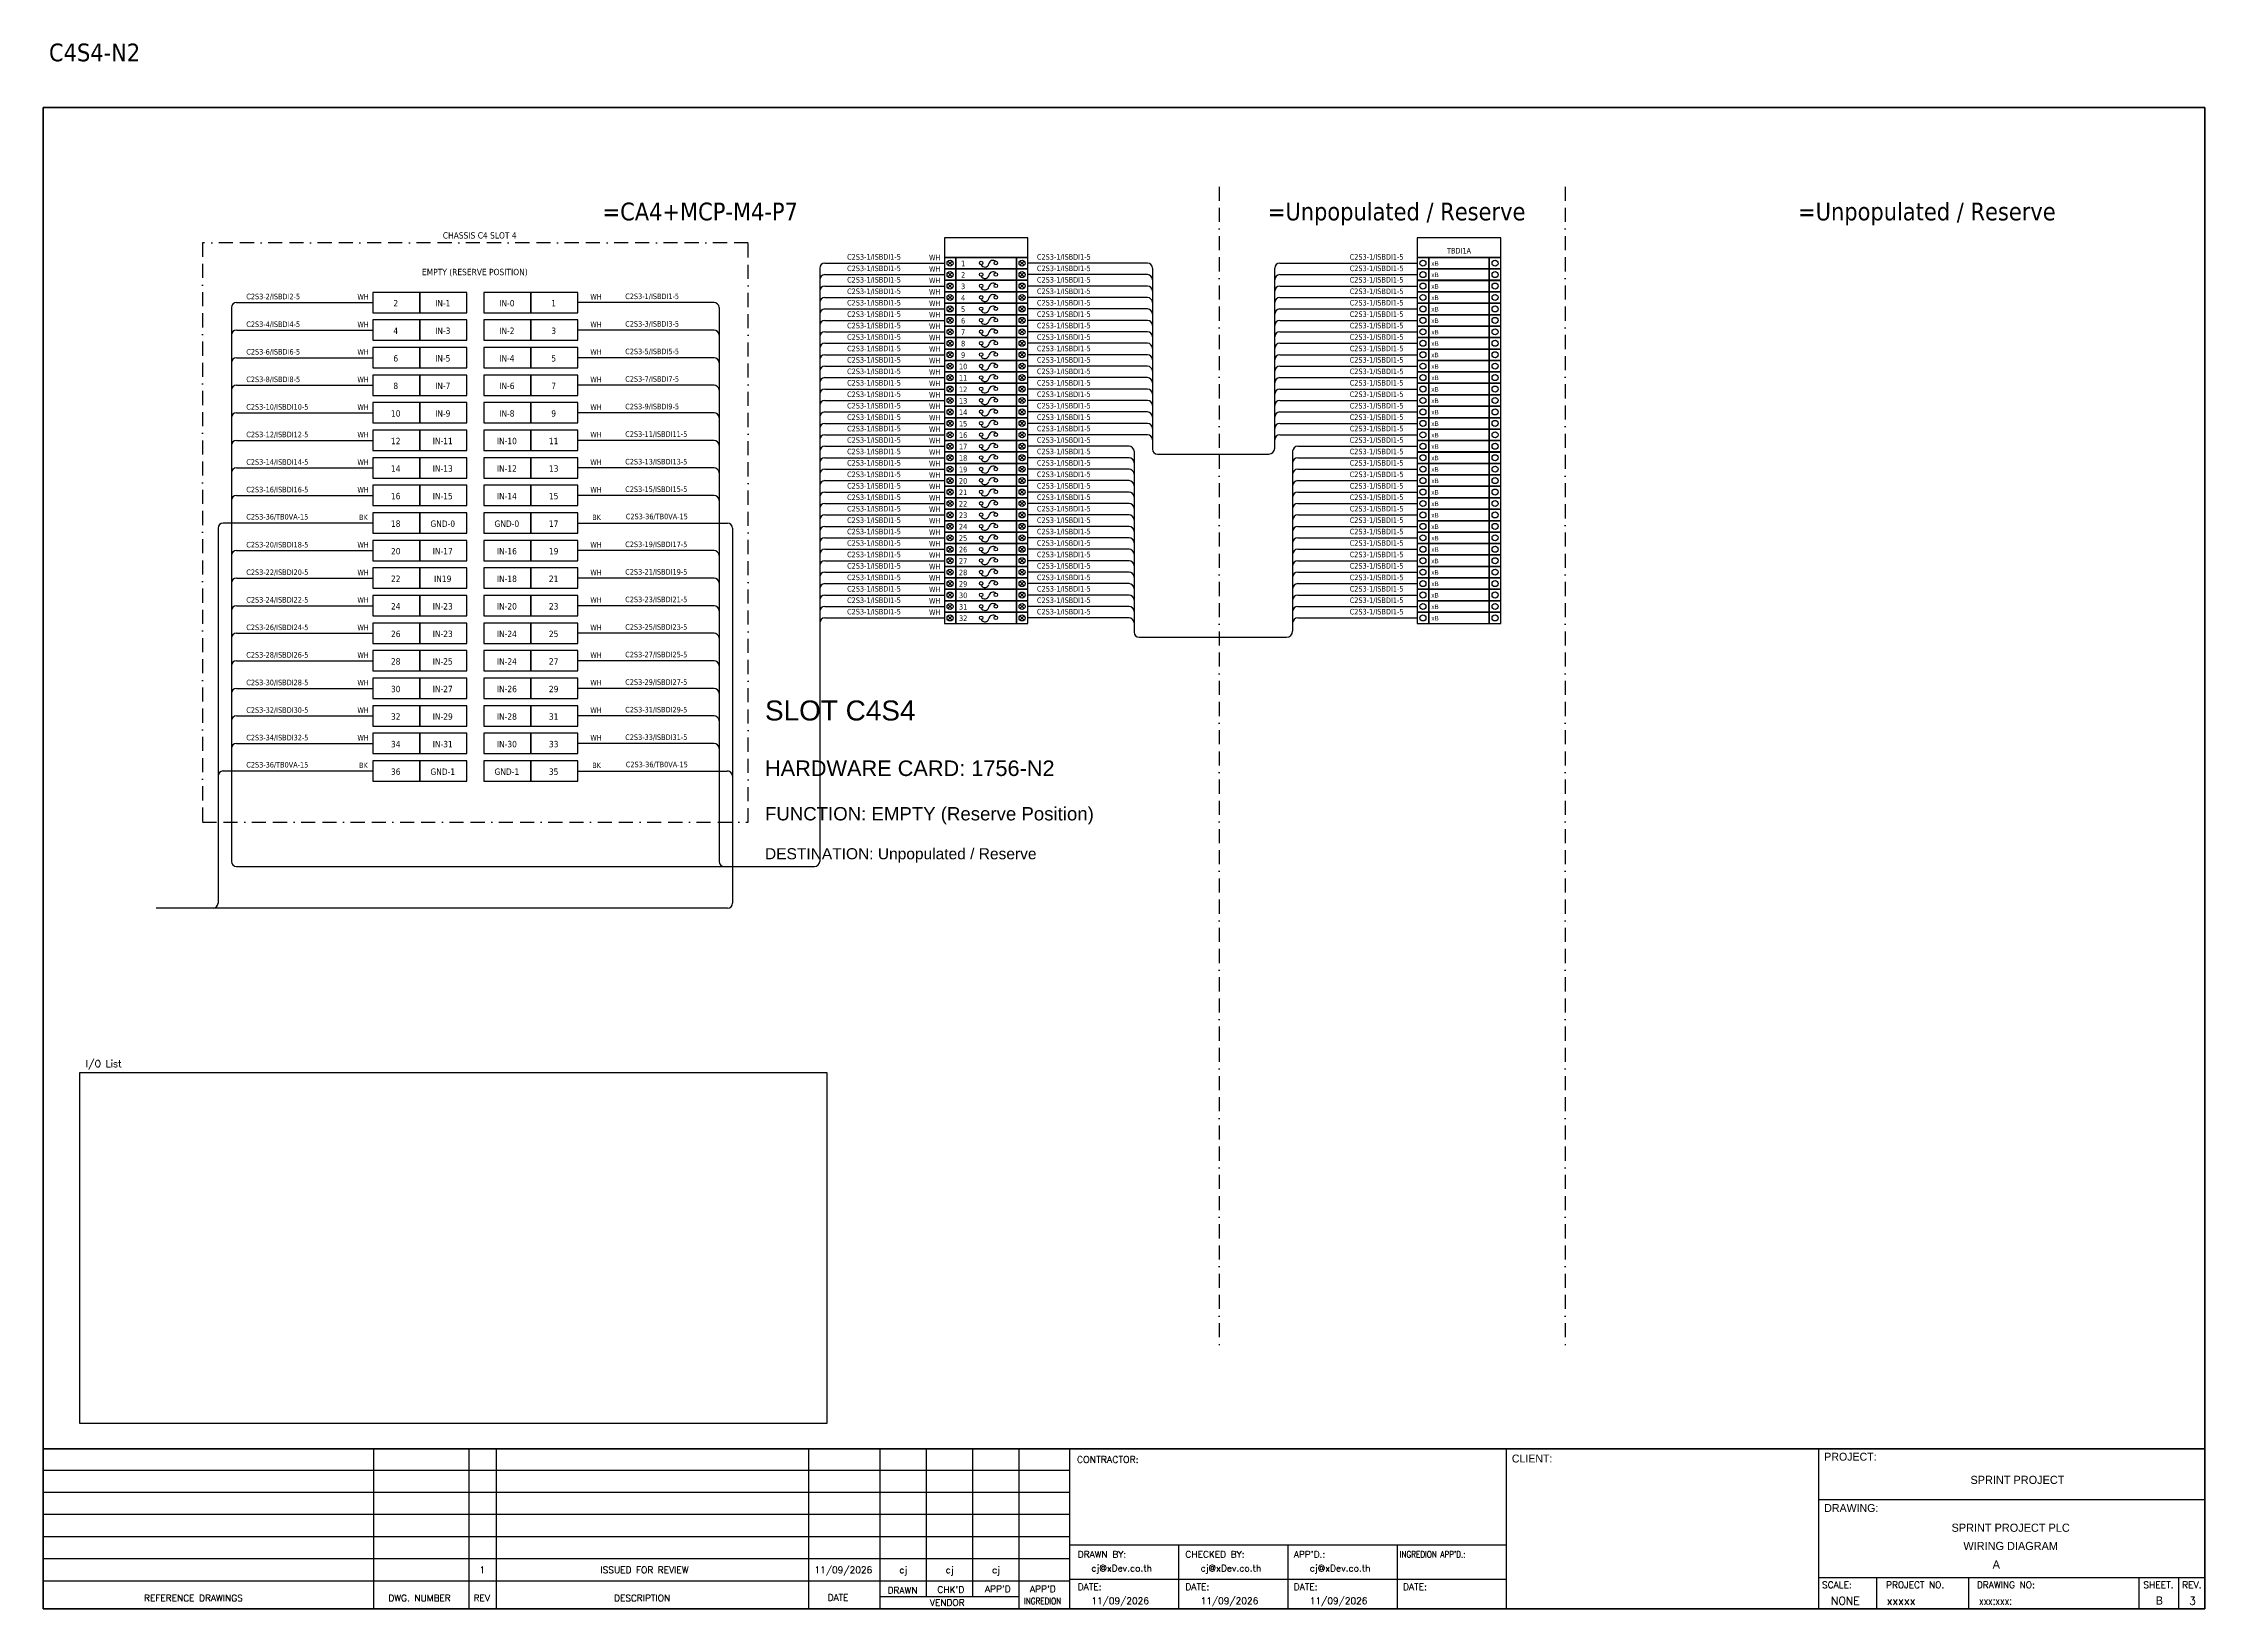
# Model space of a CAD drawing. Header units: millimetres. Extents: x 0 to 66793, y 0 to 2820.
# Drawn here: x 29353 to 33246, y 0 to 2820 of the extents above; entities that cross this region are included whole.
import ezdxf
from ezdxf.enums import TextEntityAlignment as Align

# ---------------------------------------------------------------- set-up
doc = ezdxf.new("R2010")
doc.units = ezdxf.units.MM
doc.linetypes.add('BORDERX2', pattern=[88.9, 25.4, -12.7, 25.4, -12.7, 0, -12.7])
for name, color, linetype in [('GT_1', 9, 'Continuous'), ('HELPPOINT', 7, 'Continuous'), ('MEMBER', 7, 'Continuous'), ('x01001-FrameArea', 2, 'BORDERX2')]:
    doc.layers.add(name, color=color, linetype=linetype)
for name, color, linetype, lineweight in [('IE-EQUIP', 253, 'Continuous', 25), ('IE-WIRE', 7, 'Continuous', 25), ('power', 7, 'Continuous', 25)]:
    doc.layers.add(name, color=color, linetype=linetype, lineweight=lineweight)
doc.styles.add('HTX11', font='O8111901')
doc.styles.add('ROMANS', font='romans.shx', dxfattribs={"width": 0.85, "height": 25})
doc.styles.get("Standard").update_dxf_attribs({"font": 'arial.ttf'})
doc.styles.add('Tahoma', font='')
doc.styles.get('Tahoma').set_extended_font_data('Tahoma')

# ---------------------------------------------------------------- blocks, each defined once
blk = doc.blocks.new('xTermSingleLayer5')
at = {"color": 7, "ltscale": 25.4}
for points in [[(0, -537), (537, -537), (537, 0), (0, 0)], [(537, -537), (3378, -537), (3378, 0), (537, 0)], [(3378, -537), (3915, -537), (3915, 0), (3378, 0)]]:
    blk.add_lwpolyline(points, close=True, dxfattribs=at)
for centre in [(268, -268), (3647, -268)]:
    blk.add_circle(centre, 141, dxfattribs=at)
blk.add_attdef('TERMINAL_B', (661, -387), '', height=212)

msp = doc.modelspace()

# ---------------------------------------------------------------- linework, layer by layer
at = {"color": 1, "ltscale": 25.4}
for p, q in [((30990.3, 2427.5), (30982.7, 2419.9)), ((30982.7, 2427.5), (30990.3, 2419.9)), ((31112.4, 2427.5), (31120.1, 2419.9)), ((31120.1, 2427.5), (31112.4, 2419.9)), ((30990.3, 2406.9), (30982.7, 2399.2)), ((30982.7, 2406.9), (30990.3, 2399.2)), ((30990.3, 2386.3), (30982.7, 2378.6)), ((30982.7, 2386.3), (30990.3, 2378.6)), ((31112.4, 2406.9), (31120.1, 2399.2)), ((31120.1, 2406.9), (31112.4, 2399.2)), ((31112.4, 2386.3), (31120.1, 2378.6)), ((31120.1, 2386.3), (31112.4, 2378.6)), ((30990.3, 2365.7), (30982.7, 2358)), ((30982.7, 2365.7), (30990.3, 2358)), ((30990.3, 2345.1), (30982.7, 2337.4)), ((30982.7, 2345.1), (30990.3, 2337.4)), ((31112.4, 2365.7), (31120.1, 2358)), ((31120.1, 2365.7), (31112.4, 2358)), ((31112.4, 2345.1), (31120.1, 2337.4)), ((31120.1, 2345.1), (31112.4, 2337.4)), ((30990.3, 2324.5), (30982.7, 2316.8)), ((30982.7, 2324.5), (30990.3, 2316.8)), ((30990.3, 2303.9), (30982.7, 2296.2)), ((30982.7, 2303.9), (30990.3, 2296.2)), ((31112.4, 2324.5), (31120.1, 2316.8)), ((31120.1, 2324.5), (31112.4, 2316.8)), ((31112.4, 2303.9), (31120.1, 2296.2)), ((31120.1, 2303.9), (31112.4, 2296.2)), ((30990.3, 2283.2), (30982.7, 2275.6)), ((30982.7, 2283.2), (30990.3, 2275.6)), ((30990.3, 2262.6), (30982.7, 2255)), ((30982.7, 2262.6), (30990.3, 2255)), ((31112.4, 2283.2), (31120.1, 2275.6)), ((31120.1, 2283.2), (31112.4, 2275.6)), ((31112.4, 2262.6), (31120.1, 2255)), ((31120.1, 2262.6), (31112.4, 2255)), ((30990.3, 2242), (30982.7, 2234.3)), ((30982.7, 2242), (30990.3, 2234.3)), ((30990.3, 2221.4), (30982.7, 2213.7)), ((30982.7, 2221.4), (30990.3, 2213.7)), ((31112.4, 2242), (31120.1, 2234.3)), ((31120.1, 2242), (31112.4, 2234.3)), ((31112.4, 2221.4), (31120.1, 2213.7)), ((31120.1, 2221.4), (31112.4, 2213.7)), ((30990.3, 2200.8), (30982.7, 2193.1)), ((30982.7, 2200.8), (30990.3, 2193.1)), ((31112.4, 2200.8), (31120.1, 2193.1)), ((31120.1, 2200.8), (31112.4, 2193.1)), ((30990.3, 2180.2), (30982.7, 2172.5)), ((30982.7, 2180.2), (30990.3, 2172.5)), ((30990.3, 2159.6), (30982.7, 2151.9)), ((30982.7, 2159.6), (30990.3, 2151.9)), ((31112.4, 2180.2), (31120.1, 2172.5)), ((31120.1, 2180.2), (31112.4, 2172.5)), ((31112.4, 2159.6), (31120.1, 2151.9)), ((31120.1, 2159.6), (31112.4, 2151.9)), ((30990.3, 2139), (30982.7, 2131.3)), ((30982.7, 2139), (30990.3, 2131.3)), ((30990.3, 2118.3), (30982.7, 2110.7)), ((30982.7, 2118.3), (30990.3, 2110.7)), ((31112.4, 2139), (31120.1, 2131.3)), ((31120.1, 2139), (31112.4, 2131.3)), ((31112.4, 2118.3), (31120.1, 2110.7)), ((31120.1, 2118.3), (31112.4, 2110.7)), ((30990.3, 2097.7), (30982.7, 2090.1)), ((30982.7, 2097.7), (30990.3, 2090.1)), ((30990.3, 2077.1), (30982.7, 2069.5)), ((30982.7, 2077.1), (30990.3, 2069.5)), ((31112.4, 2097.7), (31120.1, 2090.1)), ((31120.1, 2097.7), (31112.4, 2090.1)), ((31112.4, 2077.1), (31120.1, 2069.5)), ((31120.1, 2077.1), (31112.4, 2069.5)), ((30990.3, 2056.5), (30982.7, 2048.8)), ((30982.7, 2056.5), (30990.3, 2048.8)), ((30990.3, 2035.9), (30982.7, 2028.2)), ((30982.7, 2035.9), (30990.3, 2028.2)), ((31112.4, 2056.5), (31120.1, 2048.8)), ((31120.1, 2056.5), (31112.4, 2048.8)), ((31112.4, 2035.9), (31120.1, 2028.2)), ((31120.1, 2035.9), (31112.4, 2028.2)), ((30990.3, 2015.3), (30982.7, 2007.6)), ((30982.7, 2015.3), (30990.3, 2007.6)), ((30990.3, 1994.7), (30982.7, 1987)), ((30982.7, 1994.7), (30990.3, 1987)), ((31112.4, 2015.3), (31120.1, 2007.6)), ((31120.1, 2015.3), (31112.4, 2007.6)), ((31112.4, 1994.7), (31120.1, 1987)), ((31120.1, 1994.7), (31112.4, 1987)), ((30990.3, 1974.1), (30982.7, 1966.4)), ((30982.7, 1974.1), (30990.3, 1966.4)), ((30990.3, 1953.5), (30982.7, 1945.8)), ((30982.7, 1953.5), (30990.3, 1945.8)), ((31112.4, 1974.1), (31120.1, 1966.4)), ((31120.1, 1974.1), (31112.4, 1966.4)), ((31112.4, 1953.5), (31120.1, 1945.8)), ((31120.1, 1953.5), (31112.4, 1945.8)), ((30990.3, 1932.8), (30982.7, 1925.2)), ((30982.7, 1932.8), (30990.3, 1925.2)), ((30990.3, 1912.2), (30982.7, 1904.6)), ((30982.7, 1912.2), (30990.3, 1904.6)), ((31112.4, 1932.8), (31120.1, 1925.2)), ((31120.1, 1932.8), (31112.4, 1925.2)), ((31112.4, 1912.2), (31120.1, 1904.6)), ((31120.1, 1912.2), (31112.4, 1904.6)), ((30990.3, 1891.6), (30982.7, 1883.9)), ((30982.7, 1891.6), (30990.3, 1883.9)), ((30990.3, 1871), (30982.7, 1863.3)), ((30982.7, 1871), (30990.3, 1863.3)), ((31112.4, 1891.6), (31120.1, 1883.9)), ((31120.1, 1891.6), (31112.4, 1883.9)), ((31112.4, 1871), (31120.1, 1863.3)), ((31120.1, 1871), (31112.4, 1863.3)), ((30990.3, 1850.4), (30982.7, 1842.7)), ((30982.7, 1850.4), (30990.3, 1842.7)), ((31112.4, 1850.4), (31120.1, 1842.7)), ((31120.1, 1850.4), (31112.4, 1842.7)), ((30990.3, 1829.8), (30982.7, 1822.1)), ((30982.7, 1829.8), (30990.3, 1822.1)), ((30990.3, 1809.2), (30982.7, 1801.5)), ((30982.7, 1809.2), (30990.3, 1801.5)), ((31112.4, 1829.8), (31120.1, 1822.1)), ((31120.1, 1829.8), (31112.4, 1822.1)), ((31112.4, 1809.2), (31120.1, 1801.5)), ((31120.1, 1809.2), (31112.4, 1801.5)), ((30990.3, 1788.6), (30982.7, 1780.9)), ((30982.7, 1788.6), (30990.3, 1780.9)), ((31112.4, 1788.6), (31120.1, 1780.9)), ((31120.1, 1788.6), (31112.4, 1780.9))]:
    msp.add_line(p, q, dxfattribs=at)
at = {"color": 4}
for p, q in [((32655.4, 56.1), (32655.4, 0)), ((32820.7, 56.1), (32820.7, 0))]:
    msp.add_line(p, q, dxfattribs=at)
at = {"color": 4, "ltscale": 0.5}
for p, q in [((33127.8, 56.1), (33127.8, 0)), ((33127.8, 56.1), (33127.8, 0)), ((33199, 56.1), (33199, 0)), ((33199, 56.1), (33199, 0))]:
    msp.add_line(p, q, dxfattribs=at)
at = {"color": 4, "ltscale": 25.4}
for points in [[(30976.2, 2434), (31126.5, 2434), (31126.5, 2469.2), (30976.2, 2469.2)], [(31828, 2434), (31978.3, 2434), (31978.3, 2469.2), (31828, 2469.2)]]:
    msp.add_lwpolyline(points, close=True, dxfattribs=at)
at = {"color": 1, "ltscale": 25.4}
for points in [[(30976.2, 2413.4), (30996.8, 2413.4), (30996.8, 2434), (30976.2, 2434)], [(30996.8, 2413.4), (31105.9, 2413.4), (31105.9, 2434), (30996.8, 2434)], [(31105.9, 2413.4), (31126.5, 2413.4), (31126.5, 2434), (31105.9, 2434)], [(30976.2, 2392.8), (30996.8, 2392.8), (30996.8, 2413.4), (30976.2, 2413.4)], [(30976.2, 2372.2), (30996.8, 2372.2), (30996.8, 2392.8), (30976.2, 2392.8)], [(30996.8, 2392.8), (31105.9, 2392.8), (31105.9, 2413.4), (30996.8, 2413.4)], [(30996.8, 2372.2), (31105.9, 2372.2), (31105.9, 2392.8), (30996.8, 2392.8)], [(31105.9, 2392.8), (31126.5, 2392.8), (31126.5, 2413.4), (31105.9, 2413.4)], [(31105.9, 2372.2), (31126.5, 2372.2), (31126.5, 2392.8), (31105.9, 2392.8)], [(30976.2, 2351.5), (30996.8, 2351.5), (30996.8, 2372.2), (30976.2, 2372.2)], [(30976.2, 2330.9), (30996.8, 2330.9), (30996.8, 2351.5), (30976.2, 2351.5)], [(30996.8, 2351.5), (31105.9, 2351.5), (31105.9, 2372.2), (30996.8, 2372.2)], [(30996.8, 2330.9), (31105.9, 2330.9), (31105.9, 2351.5), (30996.8, 2351.5)], [(31105.9, 2351.5), (31126.5, 2351.5), (31126.5, 2372.2), (31105.9, 2372.2)], [(31105.9, 2330.9), (31126.5, 2330.9), (31126.5, 2351.5), (31105.9, 2351.5)], [(30976.2, 2310.3), (30996.8, 2310.3), (30996.8, 2330.9), (30976.2, 2330.9)], [(30976.2, 2289.7), (30996.8, 2289.7), (30996.8, 2310.3), (30976.2, 2310.3)], [(30996.8, 2310.3), (31105.9, 2310.3), (31105.9, 2330.9), (30996.8, 2330.9)], [(30996.8, 2289.7), (31105.9, 2289.7), (31105.9, 2310.3), (30996.8, 2310.3)], [(31105.9, 2310.3), (31126.5, 2310.3), (31126.5, 2330.9), (31105.9, 2330.9)], [(31105.9, 2289.7), (31126.5, 2289.7), (31126.5, 2310.3), (31105.9, 2310.3)], [(30976.2, 2269.1), (30996.8, 2269.1), (30996.8, 2289.7), (30976.2, 2289.7)], [(30976.2, 2248.5), (30996.8, 2248.5), (30996.8, 2269.1), (30976.2, 2269.1)], [(30996.8, 2269.1), (31105.9, 2269.1), (31105.9, 2289.7), (30996.8, 2289.7)], [(30996.8, 2248.5), (31105.9, 2248.5), (31105.9, 2269.1), (30996.8, 2269.1)], [(31105.9, 2269.1), (31126.5, 2269.1), (31126.5, 2289.7), (31105.9, 2289.7)], [(31105.9, 2248.5), (31126.5, 2248.5), (31126.5, 2269.1), (31105.9, 2269.1)], [(30976.2, 2227.9), (30996.8, 2227.9), (30996.8, 2248.5), (30976.2, 2248.5)], [(30976.2, 2207.3), (30996.8, 2207.3), (30996.8, 2227.9), (30976.2, 2227.9)], [(30996.8, 2227.9), (31105.9, 2227.9), (31105.9, 2248.5), (30996.8, 2248.5)], [(30996.8, 2207.3), (31105.9, 2207.3), (31105.9, 2227.9), (30996.8, 2227.9)], [(31105.9, 2227.9), (31126.5, 2227.9), (31126.5, 2248.5), (31105.9, 2248.5)], [(31105.9, 2207.3), (31126.5, 2207.3), (31126.5, 2227.9), (31105.9, 2227.9)], [(30976.2, 2186.7), (30996.8, 2186.7), (30996.8, 2207.3), (30976.2, 2207.3)], [(30976.2, 2166), (30996.8, 2166), (30996.8, 2186.7), (30976.2, 2186.7)], [(30996.8, 2186.7), (31105.9, 2186.7), (31105.9, 2207.3), (30996.8, 2207.3)], [(30996.8, 2166), (31105.9, 2166), (31105.9, 2186.7), (30996.8, 2186.7)], [(31105.9, 2186.7), (31126.5, 2186.7), (31126.5, 2207.3), (31105.9, 2207.3)], [(31105.9, 2166), (31126.5, 2166), (31126.5, 2186.7), (31105.9, 2186.7)], [(30976.2, 2145.4), (30996.8, 2145.4), (30996.8, 2166), (30976.2, 2166)], [(30976.2, 2124.8), (30996.8, 2124.8), (30996.8, 2145.4), (30976.2, 2145.4)], [(30996.8, 2145.4), (31105.9, 2145.4), (31105.9, 2166), (30996.8, 2166)], [(30996.8, 2124.8), (31105.9, 2124.8), (31105.9, 2145.4), (30996.8, 2145.4)], [(31105.9, 2145.4), (31126.5, 2145.4), (31126.5, 2166), (31105.9, 2166)], [(31105.9, 2124.8), (31126.5, 2124.8), (31126.5, 2145.4), (31105.9, 2145.4)], [(30976.2, 2104.2), (30996.8, 2104.2), (30996.8, 2124.8), (30976.2, 2124.8)], [(30976.2, 2083.6), (30996.8, 2083.6), (30996.8, 2104.2), (30976.2, 2104.2)], [(30996.8, 2104.2), (31105.9, 2104.2), (31105.9, 2124.8), (30996.8, 2124.8)], [(30996.8, 2083.6), (31105.9, 2083.6), (31105.9, 2104.2), (30996.8, 2104.2)], [(31105.9, 2104.2), (31126.5, 2104.2), (31126.5, 2124.8), (31105.9, 2124.8)], [(31105.9, 2083.6), (31126.5, 2083.6), (31126.5, 2104.2), (31105.9, 2104.2)], [(30976.2, 2063), (30996.8, 2063), (30996.8, 2083.6), (30976.2, 2083.6)], [(30996.8, 2063), (31105.9, 2063), (31105.9, 2083.6), (30996.8, 2083.6)], [(31105.9, 2063), (31126.5, 2063), (31126.5, 2083.6), (31105.9, 2083.6)], [(30976.2, 2042.4), (30996.8, 2042.4), (30996.8, 2063), (30976.2, 2063)], [(30976.2, 2021.8), (30996.8, 2021.8), (30996.8, 2042.4), (30976.2, 2042.4)], [(30996.8, 2042.4), (31105.9, 2042.4), (31105.9, 2063), (30996.8, 2063)], [(30996.8, 2021.8), (31105.9, 2021.8), (31105.9, 2042.4), (30996.8, 2042.4)], [(31105.9, 2042.4), (31126.5, 2042.4), (31126.5, 2063), (31105.9, 2063)], [(31105.9, 2021.8), (31126.5, 2021.8), (31126.5, 2042.4), (31105.9, 2042.4)], [(30976.2, 2001.1), (30996.8, 2001.1), (30996.8, 2021.8), (30976.2, 2021.8)], [(30976.2, 1980.5), (30996.8, 1980.5), (30996.8, 2001.1), (30976.2, 2001.1)], [(30996.8, 2001.1), (31105.9, 2001.1), (31105.9, 2021.8), (30996.8, 2021.8)], [(30996.8, 1980.5), (31105.9, 1980.5), (31105.9, 2001.1), (30996.8, 2001.1)], [(31105.9, 2001.1), (31126.5, 2001.1), (31126.5, 2021.8), (31105.9, 2021.8)], [(31105.9, 1980.5), (31126.5, 1980.5), (31126.5, 2001.1), (31105.9, 2001.1)], [(30976.2, 1959.9), (30996.8, 1959.9), (30996.8, 1980.5), (30976.2, 1980.5)], [(30976.2, 1939.3), (30996.8, 1939.3), (30996.8, 1959.9), (30976.2, 1959.9)], [(30996.8, 1959.9), (31105.9, 1959.9), (31105.9, 1980.5), (30996.8, 1980.5)], [(30996.8, 1939.3), (31105.9, 1939.3), (31105.9, 1959.9), (30996.8, 1959.9)], [(31105.9, 1959.9), (31126.5, 1959.9), (31126.5, 1980.5), (31105.9, 1980.5)], [(31105.9, 1939.3), (31126.5, 1939.3), (31126.5, 1959.9), (31105.9, 1959.9)], [(30976.2, 1918.7), (30996.8, 1918.7), (30996.8, 1939.3), (30976.2, 1939.3)], [(30976.2, 1898.1), (30996.8, 1898.1), (30996.8, 1918.7), (30976.2, 1918.7)], [(30996.8, 1918.7), (31105.9, 1918.7), (31105.9, 1939.3), (30996.8, 1939.3)], [(30996.8, 1898.1), (31105.9, 1898.1), (31105.9, 1918.7), (30996.8, 1918.7)], [(31105.9, 1918.7), (31126.5, 1918.7), (31126.5, 1939.3), (31105.9, 1939.3)], [(31105.9, 1898.1), (31126.5, 1898.1), (31126.5, 1918.7), (31105.9, 1918.7)], [(30976.2, 1877.5), (30996.8, 1877.5), (30996.8, 1898.1), (30976.2, 1898.1)], [(30976.2, 1856.9), (30996.8, 1856.9), (30996.8, 1877.5), (30976.2, 1877.5)], [(30996.8, 1877.5), (31105.9, 1877.5), (31105.9, 1898.1), (30996.8, 1898.1)], [(30996.8, 1856.9), (31105.9, 1856.9), (31105.9, 1877.5), (30996.8, 1877.5)], [(31105.9, 1877.5), (31126.5, 1877.5), (31126.5, 1898.1), (31105.9, 1898.1)], [(31105.9, 1856.9), (31126.5, 1856.9), (31126.5, 1877.5), (31105.9, 1877.5)], [(30976.2, 1836.3), (30996.8, 1836.3), (30996.8, 1856.9), (30976.2, 1856.9)], [(30976.2, 1815.6), (30996.8, 1815.6), (30996.8, 1836.3), (30976.2, 1836.3)], [(30996.8, 1836.3), (31105.9, 1836.3), (31105.9, 1856.9), (30996.8, 1856.9)], [(30996.8, 1815.6), (31105.9, 1815.6), (31105.9, 1836.3), (30996.8, 1836.3)], [(31105.9, 1836.3), (31126.5, 1836.3), (31126.5, 1856.9), (31105.9, 1856.9)], [(31105.9, 1815.6), (31126.5, 1815.6), (31126.5, 1836.3), (31105.9, 1836.3)], [(30976.2, 1795), (30996.8, 1795), (30996.8, 1815.6), (30976.2, 1815.6)], [(30976.2, 1774.4), (30996.8, 1774.4), (30996.8, 1795), (30976.2, 1795)], [(30996.8, 1795), (31105.9, 1795), (31105.9, 1815.6), (30996.8, 1815.6)], [(30996.8, 1774.4), (31105.9, 1774.4), (31105.9, 1795), (30996.8, 1795)], [(31105.9, 1795), (31126.5, 1795), (31126.5, 1815.6), (31105.9, 1815.6)], [(31105.9, 1774.4), (31126.5, 1774.4), (31126.5, 1795), (31105.9, 1795)]]:
    msp.add_lwpolyline(points, close=True, dxfattribs=at)
msp.add_lwpolyline([(29418.8, 965.9), (30764.6, 965.9), (30764.6, 333.8), (29418.8, 333.8)], close=True)
for centre in [(30986.5, 2423.7), (31116.2, 2423.7), (30986.5, 2403.1), (30986.5, 2382.5), (31116.2, 2403.1), (31116.2, 2382.5), (30986.5, 2361.9), (30986.5, 2341.2), (31116.2, 2361.9), (31116.2, 2341.2), (30986.5, 2320.6), (30986.5, 2300), (31116.2, 2320.6), (31116.2, 2300), (30986.5, 2279.4), (30986.5, 2258.8), (31116.2, 2279.4), (31116.2, 2258.8), (30986.5, 2238.2), (30986.5, 2217.6), (31116.2, 2238.2), (31116.2, 2217.6), (30986.5, 2197), (30986.5, 2176.3), (31116.2, 2197), (31116.2, 2176.3), (30986.5, 2155.7), (31116.2, 2155.7), (30986.5, 2135.1), (30986.5, 2114.5), (31116.2, 2135.1), (31116.2, 2114.5), (30986.5, 2093.9), (30986.5, 2073.3), (31116.2, 2093.9), (31116.2, 2073.3), (30986.5, 2052.7), (30986.5, 2032.1), (31116.2, 2052.7), (31116.2, 2032.1), (30986.5, 2011.5), (30986.5, 1990.8), (31116.2, 2011.5), (31116.2, 1990.8), (30986.5, 1970.2), (30986.5, 1949.6), (31116.2, 1970.2), (31116.2, 1949.6), (30986.5, 1929), (30986.5, 1908.4), (31116.2, 1929), (31116.2, 1908.4), (30986.5, 1887.8), (30986.5, 1867.2), (31116.2, 1887.8), (31116.2, 1867.2), (30986.5, 1846.6), (30986.5, 1825.9), (31116.2, 1846.6), (31116.2, 1825.9), (30986.5, 1805.3), (31116.2, 1805.3), (30986.5, 1784.7), (31116.2, 1784.7)]:
    msp.add_circle(centre, 5.42, dxfattribs=at)
at = {"layer": 'GT_1', "color": 4}
for p, q in [((29948.5, 0), (29948.5, 288.2)), ((30120.4, 0), (30120.4, 288.2)), ((30169.6, 0), (30169.6, 288.2)), ((30732.2, 0), (30732.2, 288.2)), ((30860.5, 0), (30860.5, 288.2)), ((30944.1, 21.8), (30944.1, 288.2)), ((31027.6, 21.8), (31027.6, 288.2)), ((31110.9, 0), (31110.9, 288.2)), ((31201.9, 0), (31201.9, 288.2)), ((31988.9, 0), (31988.9, 288.2)), ((32551.2, 0), (32551.2, 288.2)), ((32551.2, 0), (32551.2, 288.2)), ((32551.2, 0), (32551.2, 288.2)), ((31201.9, 249.3), (29353.1, 249.3)), ((31201.9, 209.5), (29353.1, 209.5)), ((31201.9, 169.6), (29353.1, 169.6)), ((31201.9, 129.7), (29353.1, 129.7)), ((31201.9, 89.7), (29353.1, 89.7)), ((31988.9, 114.3), (31201.9, 114.3)), ((31398.7, 0), (31398.7, 114.3)), ((31595.4, 0), (31595.4, 114.3)), ((31792.2, 0), (31792.2, 114.3)), ((31201.8, 49.8), (29353.1, 49.8)), ((31988.9, 52.9), (31201.9, 52.9)), ((32551.2, 56.1), (33246.4, 56.1)), ((31110.9, 21.8), (30860.5, 21.8))]:
    msp.add_line(p, q, dxfattribs=at)
at = {"layer": 'HELPPOINT', "color": 4, "lineweight": 35}
for p, q in [((29353.1, 0), (29353.1, 2704.2)), ((29353.1, 2704.2), (33246.4, 2704.2)), ((29353.1, 0), (29353.1, 2704.2)), ((29353.1, 2704.2), (33246.4, 2704.2)), ((33246.4, 2704.2), (33246.4, 0)), ((33246.4, 2704.2), (33246.4, 0)), ((33246.4, 0), (29353.1, 0)), ((33246.4, 0), (29353.1, 0))]:
    msp.add_line(p, q, dxfattribs=at)
at = {"layer": 'HELPPOINT', "color": 4}
for p, q in [((32551.2, 196.6), (33246.4, 196.6)), ((32551.2, 196.6), (33246.4, 196.6)), ((32551.2, 56.1), (33246.4, 56.1))]:
    msp.add_line(p, q, dxfattribs=at)
at = {"layer": 'IE-EQUIP', "linetype": 'Continuous', "ltscale": 25.4}
for points in [[(29946.5, 2334.4), (30031.2, 2334.4), (30031.2, 2371.1), (29946.5, 2371.1)], [(30031.2, 2334.4), (30115.8, 2334.4), (30115.8, 2371.1), (30031.2, 2371.1)], [(30146.7, 2334.4), (30231.3, 2334.4), (30231.3, 2371.1), (30146.7, 2371.1)], [(30231.3, 2334.4), (30316, 2334.4), (30316, 2371.1), (30231.3, 2371.1)], [(29946.5, 2284.8), (30031.2, 2284.8), (30031.2, 2321.5), (29946.5, 2321.5)], [(30031.2, 2284.8), (30115.8, 2284.8), (30115.8, 2321.5), (30031.2, 2321.5)], [(30146.7, 2284.8), (30231.3, 2284.8), (30231.3, 2321.5), (30146.7, 2321.5)], [(30231.3, 2284.8), (30316, 2284.8), (30316, 2321.5), (30231.3, 2321.5)], [(29946.5, 2235.1), (30031.2, 2235.1), (30031.2, 2271.8), (29946.5, 2271.8)], [(30031.2, 2235.1), (30115.8, 2235.1), (30115.8, 2271.8), (30031.2, 2271.8)], [(30146.7, 2235.1), (30231.3, 2235.1), (30231.3, 2271.8), (30146.7, 2271.8)], [(30231.3, 2235.1), (30316, 2235.1), (30316, 2271.8), (30231.3, 2271.8)], [(29946.5, 2185.5), (30031.2, 2185.5), (30031.2, 2222.2), (29946.5, 2222.2)], [(30031.2, 2185.5), (30115.8, 2185.5), (30115.8, 2222.2), (30031.2, 2222.2)], [(30146.7, 2185.5), (30231.3, 2185.5), (30231.3, 2222.2), (30146.7, 2222.2)], [(30231.3, 2185.5), (30316, 2185.5), (30316, 2222.2), (30231.3, 2222.2)], [(29946.5, 2135.9), (30031.2, 2135.9), (30031.2, 2172.6), (29946.5, 2172.6)], [(30031.2, 2135.9), (30115.8, 2135.9), (30115.8, 2172.6), (30031.2, 2172.6)], [(30146.7, 2135.9), (30231.3, 2135.9), (30231.3, 2172.6), (30146.7, 2172.6)], [(30231.3, 2135.9), (30316, 2135.9), (30316, 2172.6), (30231.3, 2172.6)], [(29946.5, 2086.2), (30031.2, 2086.2), (30031.2, 2122.9), (29946.5, 2122.9)], [(30031.2, 2086.2), (30115.8, 2086.2), (30115.8, 2122.9), (30031.2, 2122.9)], [(30146.7, 2086.2), (30231.3, 2086.2), (30231.3, 2122.9), (30146.7, 2122.9)], [(30231.3, 2086.2), (30316, 2086.2), (30316, 2122.9), (30231.3, 2122.9)], [(29946.5, 2036.6), (30031.2, 2036.6), (30031.2, 2073.3), (29946.5, 2073.3)], [(30031.2, 2036.6), (30115.8, 2036.6), (30115.8, 2073.3), (30031.2, 2073.3)], [(30146.7, 2036.6), (30231.3, 2036.6), (30231.3, 2073.3), (30146.7, 2073.3)], [(30231.3, 2036.6), (30316, 2036.6), (30316, 2073.3), (30231.3, 2073.3)], [(29946.5, 1987), (30031.2, 1987), (30031.2, 2023.7), (29946.5, 2023.7)], [(30031.2, 1987), (30115.8, 1987), (30115.8, 2023.7), (30031.2, 2023.7)], [(30146.7, 1987), (30231.3, 1987), (30231.3, 2023.7), (30146.7, 2023.7)], [(30231.3, 1987), (30316, 1987), (30316, 2023.7), (30231.3, 2023.7)], [(29946.5, 1937.3), (30031.2, 1937.3), (30031.2, 1974), (29946.5, 1974)], [(30031.2, 1937.3), (30115.8, 1937.3), (30115.8, 1974), (30031.2, 1974)], [(30146.7, 1937.3), (30231.3, 1937.3), (30231.3, 1974), (30146.7, 1974)], [(30231.3, 1937.3), (30316, 1937.3), (30316, 1974), (30231.3, 1974)], [(29946.5, 1887.7), (30031.2, 1887.7), (30031.2, 1924.4), (29946.5, 1924.4)], [(30031.2, 1887.7), (30115.8, 1887.7), (30115.8, 1924.4), (30031.2, 1924.4)], [(30146.7, 1887.7), (30231.3, 1887.7), (30231.3, 1924.4), (30146.7, 1924.4)], [(30231.3, 1887.7), (30316, 1887.7), (30316, 1924.4), (30231.3, 1924.4)], [(29946.5, 1838.1), (30031.2, 1838.1), (30031.2, 1874.8), (29946.5, 1874.8)], [(30031.2, 1838.1), (30115.8, 1838.1), (30115.8, 1874.8), (30031.2, 1874.8)], [(30146.7, 1838.1), (30231.3, 1838.1), (30231.3, 1874.8), (30146.7, 1874.8)], [(30231.3, 1838.1), (30316, 1838.1), (30316, 1874.8), (30231.3, 1874.8)], [(29946.5, 1788.4), (30031.2, 1788.4), (30031.2, 1825.1), (29946.5, 1825.1)], [(30031.2, 1788.4), (30115.8, 1788.4), (30115.8, 1825.1), (30031.2, 1825.1)], [(30146.7, 1788.4), (30231.3, 1788.4), (30231.3, 1825.1), (30146.7, 1825.1)], [(30231.3, 1788.4), (30316, 1788.4), (30316, 1825.1), (30231.3, 1825.1)], [(29946.5, 1738.8), (30031.2, 1738.8), (30031.2, 1775.5), (29946.5, 1775.5)], [(30031.2, 1738.8), (30115.8, 1738.8), (30115.8, 1775.5), (30031.2, 1775.5)], [(30146.7, 1738.8), (30231.3, 1738.8), (30231.3, 1775.5), (30146.7, 1775.5)], [(30231.3, 1738.8), (30316, 1738.8), (30316, 1775.5), (30231.3, 1775.5)], [(29946.5, 1689.2), (30031.2, 1689.2), (30031.2, 1725.9), (29946.5, 1725.9)], [(30031.2, 1689.2), (30115.8, 1689.2), (30115.8, 1725.9), (30031.2, 1725.9)], [(30146.7, 1689.2), (30231.3, 1689.2), (30231.3, 1725.9), (30146.7, 1725.9)], [(30231.3, 1689.2), (30316, 1689.2), (30316, 1725.9), (30231.3, 1725.9)], [(29946.5, 1639.5), (30031.2, 1639.5), (30031.2, 1676.2), (29946.5, 1676.2)], [(30031.2, 1639.5), (30115.8, 1639.5), (30115.8, 1676.2), (30031.2, 1676.2)], [(30146.7, 1639.5), (30231.3, 1639.5), (30231.3, 1676.2), (30146.7, 1676.2)], [(30231.3, 1639.5), (30316, 1639.5), (30316, 1676.2), (30231.3, 1676.2)], [(29946.5, 1589.9), (30031.2, 1589.9), (30031.2, 1626.6), (29946.5, 1626.6)], [(30031.2, 1589.9), (30115.8, 1589.9), (30115.8, 1626.6), (30031.2, 1626.6)], [(30146.7, 1589.9), (30231.3, 1589.9), (30231.3, 1626.6), (30146.7, 1626.6)], [(30231.3, 1589.9), (30316, 1589.9), (30316, 1626.6), (30231.3, 1626.6)], [(29946.5, 1540.3), (30031.2, 1540.3), (30031.2, 1577), (29946.5, 1577)], [(30031.2, 1540.3), (30115.8, 1540.3), (30115.8, 1577), (30031.2, 1577)], [(30146.7, 1540.3), (30231.3, 1540.3), (30231.3, 1577), (30146.7, 1577)], [(30231.3, 1540.3), (30316, 1540.3), (30316, 1577), (30231.3, 1577)], [(29946.5, 1490.6), (30031.2, 1490.6), (30031.2, 1527.3), (29946.5, 1527.3)], [(30031.2, 1490.6), (30115.8, 1490.6), (30115.8, 1527.3), (30031.2, 1527.3)], [(30146.7, 1490.6), (30231.3, 1490.6), (30231.3, 1527.3), (30146.7, 1527.3)], [(30231.3, 1490.6), (30316, 1490.6), (30316, 1527.3), (30231.3, 1527.3)]]:
    msp.add_lwpolyline(points, close=True, dxfattribs=at)
at = {"layer": 'IE-WIRE', "color": 4, "ltscale": 25.4}
for p, q in [((30751.7, 2414.6), (30751.7, 1346.2)), ((30760.8, 2423.7), (30976.2, 2423.7)), ((31341.9, 2423.7), (31126.5, 2423.7)), ((31351, 2414.6), (31351, 2088.8)), ((31571.1, 2414.6), (31571.1, 2090.6)), ((31580.3, 2423.7), (31828, 2423.7)), ((31580.3, 2423.7), (31828, 2423.7)), ((30760.8, 2403.1), (30976.2, 2403.1)), ((30760.8, 2382.5), (30976.2, 2382.5)), ((31341.9, 2403.1), (31126.5, 2403.1)), ((31341.9, 2382.5), (31126.5, 2382.5)), ((31580.3, 2403.1), (31828, 2403.1)), ((31580.3, 2403.1), (31828, 2403.1)), ((31580.3, 2382.5), (31828, 2382.5)), ((31580.3, 2382.5), (31828, 2382.5)), ((29692.1, 2343.6), (29692.1, 1346.2)), ((29701.3, 2352.7), (29946.5, 2352.7)), ((30561.3, 2352.7), (30316, 2352.7)), ((30570.4, 2343.6), (30570.4, 1346.2)), ((30760.8, 2361.9), (30976.2, 2361.9)), ((30760.8, 2341.2), (30976.2, 2341.2)), ((31341.9, 2361.9), (31126.5, 2361.9)), ((31341.9, 2341.2), (31126.5, 2341.2)), ((31580.3, 2361.9), (31828, 2361.9)), ((31580.3, 2361.9), (31828, 2361.9)), ((31580.3, 2341.2), (31828, 2341.2)), ((31580.3, 2341.2), (31828, 2341.2)), ((29701.3, 2303.1), (29946.5, 2303.1)), ((30561.3, 2303.1), (30316, 2303.1)), ((30760.8, 2320.6), (30976.2, 2320.6)), ((30760.8, 2300), (30976.2, 2300)), ((31341.9, 2320.6), (31126.5, 2320.6)), ((31341.9, 2300), (31126.5, 2300)), ((31580.3, 2320.6), (31828, 2320.6)), ((31580.3, 2320.6), (31828, 2320.6)), ((31580.3, 2300), (31828, 2300)), ((31580.3, 2300), (31828, 2300)), ((30760.8, 2279.4), (30976.2, 2279.4)), ((30760.8, 2258.8), (30976.2, 2258.8)), ((31341.9, 2279.4), (31126.5, 2279.4)), ((31341.9, 2258.8), (31126.5, 2258.8)), ((31580.3, 2279.4), (31828, 2279.4)), ((31580.3, 2279.4), (31828, 2279.4)), ((31580.3, 2258.8), (31828, 2258.8)), ((31580.3, 2258.8), (31828, 2258.8)), ((29701.3, 2253.5), (29946.5, 2253.5)), ((30561.3, 2253.5), (30316, 2253.5)), ((30760.8, 2238.2), (30976.2, 2238.2)), ((31341.9, 2238.2), (31126.5, 2238.2)), ((31580.3, 2238.2), (31828, 2238.2)), ((31580.3, 2238.2), (31828, 2238.2)), ((29701.3, 2203.8), (29946.5, 2203.8)), ((30561.3, 2203.8), (30316, 2203.8)), ((30760.8, 2217.6), (30976.2, 2217.6)), ((30760.8, 2197), (30976.2, 2197)), ((31341.9, 2217.6), (31126.5, 2217.6)), ((31341.9, 2197), (31126.5, 2197)), ((31580.3, 2217.6), (31828, 2217.6)), ((31580.3, 2217.6), (31828, 2217.6)), ((31580.3, 2197), (31828, 2197)), ((31580.3, 2197), (31828, 2197)), ((29701.3, 2154.2), (29946.5, 2154.2)), ((30561.3, 2154.2), (30316, 2154.2)), ((30760.8, 2176.3), (30976.2, 2176.3)), ((30760.8, 2155.7), (30976.2, 2155.7)), ((31341.9, 2176.3), (31126.5, 2176.3)), ((31341.9, 2155.7), (31126.5, 2155.7)), ((31580.3, 2176.3), (31828, 2176.3)), ((31580.3, 2176.3), (31828, 2176.3)), ((31580.3, 2155.7), (31828, 2155.7)), ((31580.3, 2155.7), (31828, 2155.7)), ((29701.3, 2104.6), (29946.5, 2104.6)), ((30561.3, 2104.6), (30316, 2104.6)), ((30760.8, 2135.1), (30976.2, 2135.1)), ((30760.8, 2114.5), (30976.2, 2114.5)), ((31341.9, 2135.1), (31126.5, 2135.1)), ((31341.9, 2114.5), (31126.5, 2114.5)), ((31580.3, 2135.1), (31828, 2135.1)), ((31580.3, 2135.1), (31828, 2135.1)), ((31580.3, 2114.5), (31828, 2114.5)), ((31580.3, 2114.5), (31828, 2114.5)), ((30760.8, 2093.9), (30976.2, 2093.9)), ((30760.8, 2073.3), (30976.2, 2073.3)), ((31308.8, 2093.9), (31126.5, 2093.9)), ((31308.8, 2073.3), (31126.5, 2073.3)), ((31317.9, 2084.8), (31317.9, 1759)), ((31603.5, 2084.8), (31603.5, 1760.8)), ((31612.6, 2093.9), (31828, 2093.9)), ((31612.6, 2093.9), (31828, 2093.9)), ((31612.6, 2073.3), (31828, 2073.3)), ((31612.6, 2073.3), (31828, 2073.3)), ((29701.3, 2055), (29946.5, 2055)), ((30561.3, 2055), (30316, 2055)), ((30760.8, 2052.7), (30976.2, 2052.7)), ((30760.8, 2032.1), (30976.2, 2032.1)), ((31308.8, 2052.7), (31126.5, 2052.7)), ((31308.8, 2032.1), (31126.5, 2032.1)), ((31612.6, 2052.7), (31828, 2052.7)), ((31612.6, 2052.7), (31828, 2052.7)), ((31612.6, 2032.1), (31828, 2032.1)), ((31612.6, 2032.1), (31828, 2032.1)), ((29701.3, 2005.3), (29946.5, 2005.3)), ((30561.3, 2005.3), (30316, 2005.3)), ((30760.8, 2011.5), (30976.2, 2011.5)), ((30760.8, 1990.8), (30976.2, 1990.8)), ((31308.8, 2011.5), (31126.5, 2011.5)), ((31308.8, 1990.8), (31126.5, 1990.8)), ((31612.6, 2011.5), (31828, 2011.5)), ((31612.6, 2011.5), (31828, 2011.5)), ((31612.6, 1990.8), (31828, 1990.8)), ((31612.6, 1990.8), (31828, 1990.8)), ((30760.8, 1970.2), (30976.2, 1970.2)), ((30760.8, 1949.6), (30976.2, 1949.6)), ((31308.8, 1970.2), (31126.5, 1970.2)), ((31308.8, 1949.6), (31126.5, 1949.6)), ((31612.6, 1970.2), (31828, 1970.2)), ((31612.6, 1970.2), (31828, 1970.2)), ((31612.6, 1949.6), (31828, 1949.6)), ((31612.6, 1949.6), (31828, 1949.6)), ((30760.8, 1929), (30976.2, 1929)), ((30760.8, 1908.4), (30976.2, 1908.4)), ((31308.8, 1929), (31126.5, 1929)), ((31308.8, 1908.4), (31126.5, 1908.4)), ((31612.6, 1929), (31828, 1929)), ((31612.6, 1929), (31828, 1929)), ((31612.6, 1908.4), (31828, 1908.4)), ((31612.6, 1908.4), (31828, 1908.4)), ((29701.3, 1906.1), (29946.5, 1906.1)), ((30561.3, 1906.1), (30316, 1906.1)), ((30760.8, 1887.8), (30976.2, 1887.8)), ((31308.8, 1887.8), (31126.5, 1887.8)), ((31612.6, 1887.8), (31828, 1887.8)), ((31612.6, 1887.8), (31828, 1887.8)), ((29701.3, 1856.4), (29946.5, 1856.4)), ((30561.3, 1856.4), (30316, 1856.4)), ((30760.8, 1867.2), (30976.2, 1867.2)), ((30760.8, 1846.6), (30976.2, 1846.6)), ((31308.8, 1867.2), (31126.5, 1867.2)), ((31308.8, 1846.6), (31126.5, 1846.6)), ((31612.6, 1867.2), (31828, 1867.2)), ((31612.6, 1867.2), (31828, 1867.2)), ((31612.6, 1846.6), (31828, 1846.6)), ((31612.6, 1846.6), (31828, 1846.6)), ((29701.3, 1806.8), (29946.5, 1806.8)), ((30561.3, 1806.8), (30316, 1806.8)), ((30760.8, 1825.9), (30976.2, 1825.9)), ((30760.8, 1805.3), (30976.2, 1805.3)), ((31308.8, 1825.9), (31126.5, 1825.9)), ((31308.8, 1805.3), (31126.5, 1805.3)), ((31612.6, 1825.9), (31828, 1825.9)), ((31612.6, 1825.9), (31828, 1825.9)), ((31612.6, 1805.3), (31828, 1805.3)), ((31612.6, 1805.3), (31828, 1805.3)), ((29701.3, 1757.2), (29946.5, 1757.2)), ((30561.3, 1757.2), (30316, 1757.2)), ((30760.8, 1784.7), (30976.2, 1784.7)), ((31308.8, 1784.7), (31126.5, 1784.7)), ((31612.6, 1784.7), (31828, 1784.7)), ((31612.6, 1784.7), (31828, 1784.7)), ((29701.3, 1707.5), (29946.5, 1707.5)), ((30561.3, 1707.5), (30316, 1707.5)), ((29701.3, 1657.9), (29946.5, 1657.9)), ((30561.3, 1657.9), (30316, 1657.9)), ((29701.3, 1608.3), (29946.5, 1608.3)), ((30561.3, 1608.3), (30316, 1608.3)), ((29701.3, 1558.6), (29946.5, 1558.6)), ((30561.3, 1558.6), (30316, 1558.6))]:
    msp.add_line(p, q, dxfattribs=at)
at = {"layer": 'IE-WIRE', "color": 4}
for p, q in [((31360, 2079.9), (31560.4, 2079.9)), ((31326.9, 1750.1), (31592.7, 1750.1)), ((29701.2, 1337), (30742.5, 1337))]:
    msp.add_line(p, q, dxfattribs=at)
at = {"layer": 'IE-WIRE', "color": 7, "ltscale": 25.4}
for p, q in [((29946.5, 1955.7), (29677.1, 1955.7)), ((30316, 1955.7), (30585.4, 1955.7)), ((29668, 1946.5), (29668, 1270.9)), ((30594.5, 1946.5), (30594.5, 1270.9)), ((29946.5, 1509), (29677.1, 1509)), ((30316, 1509), (30585.4, 1509)), ((30585.6, 1262), (29556.5, 1262))]:
    msp.add_line(p, q, dxfattribs=at)
at = {"layer": 'IE-WIRE', "color": 4, "ltscale": 25.4}
for centre, radius, start, end in [((30760.8, 2414.6), 9.14, 90, 180), ((31341.9, 2414.6), 9.14, 0, 90), ((31580.3, 2414.6), 9.14, 90, 180), ((30760.8, 2393.9), 9.14, 90, 180), ((30760.8, 2373.3), 9.14, 90, 180), ((31341.9, 2393.9), 9.14, 0, 90), ((31341.9, 2373.3), 9.14, 0, 90), ((31580.3, 2393.9), 9.14, 90, 180), ((31580.3, 2373.3), 9.14, 90, 180), ((29701.3, 2343.6), 9.17, 90, 180), ((30561.3, 2343.6), 9.17, 0, 90), ((30760.8, 2352.7), 9.14, 90, 180), ((30760.8, 2332.1), 9.14, 90, 180), ((31341.9, 2352.7), 9.14, 0, 90), ((31341.9, 2332.1), 9.14, 0, 90), ((31580.3, 2352.7), 9.14, 90, 180), ((31580.3, 2332.1), 9.14, 90, 180), ((29701.3, 2293.9), 9.17, 90, 180), ((30561.3, 2293.9), 9.17, 0, 90), ((30760.8, 2311.5), 9.14, 90, 180), ((30760.8, 2290.9), 9.14, 90, 180), ((31341.9, 2311.5), 9.14, 0, 90), ((31341.9, 2290.9), 9.14, 0, 90), ((31580.3, 2311.5), 9.14, 90, 180), ((31580.3, 2290.9), 9.14, 90, 180), ((30760.8, 2270.3), 9.14, 90, 180), ((30760.8, 2249.7), 9.14, 90, 180), ((31341.9, 2270.3), 9.14, 0, 90), ((31341.9, 2249.7), 9.14, 0, 90), ((31580.3, 2270.3), 9.14, 90, 180), ((31580.3, 2249.7), 9.14, 90, 180), ((29701.3, 2244.3), 9.17, 90, 180), ((30561.3, 2244.3), 9.17, 0, 90), ((30760.8, 2229), 9.14, 90, 180), ((31341.9, 2229), 9.14, 0, 90), ((31580.3, 2229), 9.14, 90, 180), ((29701.3, 2194.7), 9.17, 90, 180), ((30561.3, 2194.7), 9.17, 0, 90), ((30760.8, 2208.4), 9.14, 90, 180), ((30760.8, 2187.8), 9.14, 90, 180), ((31341.9, 2208.4), 9.14, 0, 90), ((31341.9, 2187.8), 9.14, 0, 90), ((31580.3, 2208.4), 9.14, 90, 180), ((31580.3, 2187.8), 9.14, 90, 180), ((29701.3, 2145), 9.17, 90, 180), ((30561.3, 2145), 9.17, 0, 90), ((30760.8, 2167.2), 9.14, 90, 180), ((30760.8, 2146.6), 9.14, 90, 180), ((31341.9, 2167.2), 9.14, 0, 90), ((31341.9, 2146.6), 9.14, 0, 90), ((31580.3, 2167.2), 9.14, 90, 180), ((31580.3, 2146.6), 9.14, 90, 180), ((29701.3, 2095.4), 9.17, 90, 180), ((30561.3, 2095.4), 9.17, 0, 90), ((30760.8, 2126), 9.14, 90, 180), ((30760.8, 2105.4), 9.14, 90, 180), ((31341.9, 2126), 9.14, 0, 90), ((31341.9, 2105.4), 9.14, 0, 90), ((31580.3, 2126), 9.14, 90, 180), ((31580.3, 2105.4), 9.14, 90, 180), ((30760.8, 2084.8), 9.14, 90, 180), ((30760.8, 2064.2), 9.14, 90, 180), ((31308.8, 2084.8), 9.14, 0, 90), ((31308.8, 2064.2), 9.14, 0, 90), ((31560.4, 2090.6), 10.8, 270, 0), ((31612.6, 2084.8), 9.14, 90, 180), ((31612.6, 2064.2), 9.14, 90, 180), ((29701.3, 2045.8), 9.17, 90, 180), ((30561.3, 2045.8), 9.17, 0, 90), ((30760.8, 2043.5), 9.14, 90, 180), ((30760.8, 2022.9), 9.14, 90, 180), ((31308.8, 2043.5), 9.14, 0, 90), ((31308.8, 2022.9), 9.14, 0, 90), ((31612.6, 2043.5), 9.14, 90, 180), ((31612.6, 2022.9), 9.14, 90, 180), ((29701.3, 1996.1), 9.17, 90, 180), ((30561.3, 1996.1), 9.17, 0, 90), ((30760.8, 2002.3), 9.14, 90, 180), ((30760.8, 1981.7), 9.14, 90, 180), ((31308.8, 2002.3), 9.14, 0, 90), ((31308.8, 1981.7), 9.14, 0, 90), ((31612.6, 2002.3), 9.14, 90, 180), ((31612.6, 1981.7), 9.14, 90, 180), ((30760.8, 1961.1), 9.14, 90, 180), ((30760.8, 1940.5), 9.14, 90, 180), ((31308.8, 1961.1), 9.14, 0, 90), ((31308.8, 1940.5), 9.14, 0, 90), ((31612.6, 1961.1), 9.14, 90, 180), ((31612.6, 1940.5), 9.14, 90, 180), ((30760.8, 1919.9), 9.14, 90, 180), ((30760.8, 1899.3), 9.14, 90, 180), ((31308.8, 1919.9), 9.14, 0, 90), ((31308.8, 1899.3), 9.14, 0, 90), ((31612.6, 1919.9), 9.14, 90, 180), ((31612.6, 1899.3), 9.14, 90, 180), ((29701.3, 1896.9), 9.17, 90, 180), ((30561.3, 1896.9), 9.17, 0, 90), ((30760.8, 1878.6), 9.14, 90, 180), ((31308.8, 1878.6), 9.14, 0, 90), ((31612.6, 1878.6), 9.14, 90, 180), ((29701.3, 1847.2), 9.17, 90, 180), ((30561.3, 1847.2), 9.17, 0, 90), ((30760.8, 1858), 9.14, 90, 180), ((30760.8, 1837.4), 9.14, 90, 180), ((31308.8, 1858), 9.14, 0, 90), ((31308.8, 1837.4), 9.14, 0, 90), ((31612.6, 1858), 9.14, 90, 180), ((31612.6, 1837.4), 9.14, 90, 180), ((29701.3, 1797.6), 9.17, 90, 180), ((30561.3, 1797.6), 9.17, 0, 90), ((30760.8, 1816.8), 9.14, 90, 180), ((30760.8, 1796.2), 9.14, 90, 180), ((31308.8, 1816.8), 9.14, 0, 90), ((31308.8, 1796.2), 9.14, 0, 90), ((31612.6, 1816.8), 9.14, 90, 180), ((31612.6, 1796.2), 9.14, 90, 180), ((29701.3, 1748), 9.17, 90, 180), ((30561.3, 1748), 9.17, 0, 90), ((30760.8, 1775.6), 9.14, 90, 180), ((31308.8, 1775.6), 9.14, 0, 90), ((31592.7, 1760.8), 10.8, 270, 0), ((31612.6, 1775.6), 9.14, 90, 180), ((29701.3, 1698.3), 9.17, 90, 180), ((30561.3, 1698.3), 9.17, 0, 90), ((29701.3, 1648.7), 9.17, 90, 180), ((30561.3, 1648.7), 9.17, 0, 90), ((29701.3, 1599.1), 9.17, 90, 180), ((30561.3, 1599.1), 9.17, 0, 90), ((29701.3, 1549.4), 9.17, 90, 180), ((30561.3, 1549.4), 9.17, 0, 90)]:
    msp.add_arc(centre, radius, start, end, dxfattribs=at)
at = {"layer": 'IE-WIRE', "color": 4}
for centre, radius, start, end in [((31360, 2088.8), 8.96, 180, 270), ((31326.9, 1759), 8.96, 180, 270), ((29701.2, 1346.2), 9.14, 180, 270), ((30579.6, 1346.2), 9.14, 180, 270), ((30742.5, 1346.2), 9.14, 270, 0)]:
    msp.add_arc(centre, radius, start, end, dxfattribs=at)
at = {"layer": 'IE-WIRE', "color": 7, "ltscale": 25.4}
for centre, radius, start, end in [((29677.1, 1946.5), 9.14, 90, 180), ((30585.4, 1946.5), 9.14, 0, 90), ((29677.1, 1499.9), 9.14, 90, 180), ((30585.4, 1499.9), 9.14, 0, 90), ((29659, 1270.9), 8.96, 270, 0), ((30585.6, 1270.9), 8.96, 270, 0), ((30585.6, 1270.9), 8.96, 270, 0)]:
    msp.add_arc(centre, radius, start, end, dxfattribs=at)
at = {"layer": 'MEMBER', "color": 4, "lineweight": 35}
msp.add_line((29353.1, 288.2), (33246.4, 288.2), dxfattribs=at)
msp.add_line((29353.1, 288.2), (33246.4, 288.2), dxfattribs=at)
at = {"layer": 'MEMBER', "color": 4}
for p, q in [((32551.2, 196.6), (33246.4, 196.6)), ((32551.2, 196.6), (33246.4, 196.6)), ((32551.2, 56.1), (33246.4, 56.1)), ((32551.2, 56.1), (33246.4, 56.1))]:
    msp.add_line(p, q, dxfattribs=at)
at = {"layer": 'power', "color": 1, "ltscale": 25.4}
for centre in [(31042.5, 2424), (31068.9, 2424), (31042.5, 2403.4), (31042.5, 2382.8), (31068.9, 2403.4), (31068.9, 2382.8), (31042.5, 2362.2), (31042.5, 2341.6), (31068.9, 2362.2), (31068.9, 2341.6), (31042.5, 2321), (31042.5, 2300.3), (31068.9, 2321), (31068.9, 2300.3), (31042.5, 2279.7), (31042.5, 2259.1), (31068.9, 2279.7), (31068.9, 2259.1), (31042.5, 2238.5), (31042.5, 2217.9), (31068.9, 2238.5), (31068.9, 2217.9), (31042.5, 2197.3), (31068.9, 2197.3), (31042.5, 2176.7), (31042.5, 2156.1), (31068.9, 2176.7), (31068.9, 2156.1), (31042.5, 2135.4), (31042.5, 2114.8), (31068.9, 2135.4), (31068.9, 2114.8), (31042.5, 2094.2), (31042.5, 2073.6), (31068.9, 2094.2), (31068.9, 2073.6), (31042.5, 2053), (31042.5, 2032.4), (31068.9, 2053), (31068.9, 2032.4), (31042.5, 2011.8), (31042.5, 1991.2), (31068.9, 2011.8), (31068.9, 1991.2), (31042.5, 1970.6), (31042.5, 1949.9), (31068.9, 1970.6), (31068.9, 1949.9), (31042.5, 1929.3), (31042.5, 1908.7), (31068.9, 1929.3), (31068.9, 1908.7), (31042.5, 1888.1), (31042.5, 1867.5), (31068.9, 1888.1), (31068.9, 1867.5), (31042.5, 1846.9), (31068.9, 1846.9), (31042.5, 1826.3), (31042.5, 1805.7), (31068.9, 1826.3), (31068.9, 1805.7), (31042.5, 1785), (31068.9, 1785)]:
    msp.add_circle(centre, 3.16, dxfattribs=at)
for centre, radius, start, end in [((31049.2, 2424.2), 7.52, 206.1634, 346.0383), ((31064.1, 2421.2), 7.66, 51.1309, 171.3254), ((31049.2, 2403.6), 7.52, 206.1634, 346.0383), ((31049.2, 2382.9), 7.52, 206.1634, 346.0383), ((31064.1, 2400.6), 7.66, 51.1309, 171.3254), ((31064.1, 2380), 7.66, 51.1309, 171.3254), ((31049.2, 2362.3), 7.52, 206.1634, 346.0383), ((31049.2, 2341.7), 7.52, 206.1634, 346.0383), ((31064.1, 2359.4), 7.66, 51.1309, 171.3254), ((31064.1, 2338.8), 7.66, 51.1309, 171.3254), ((31049.2, 2321.1), 7.52, 206.1634, 346.0383), ((31049.2, 2300.5), 7.52, 206.1634, 346.0383), ((31064.1, 2318.1), 7.66, 51.1309, 171.3254), ((31064.1, 2297.5), 7.66, 51.1309, 171.3254), ((31049.2, 2279.9), 7.52, 206.1634, 346.0383), ((31064.1, 2276.9), 7.66, 51.1309, 171.3254), ((31064.1, 2256.3), 7.66, 51.1309, 171.3254), ((31049.2, 2259.3), 7.52, 206.1634, 346.0383), ((31049.2, 2238.7), 7.52, 206.1634, 346.0383), ((31064.1, 2235.7), 7.66, 51.1309, 171.3254), ((31064.1, 2215.1), 7.66, 51.1309, 171.3254), ((31049.2, 2218.1), 7.52, 206.1634, 346.0383), ((31049.2, 2197.4), 7.52, 206.1634, 346.0383), ((31064.1, 2194.5), 7.66, 51.1309, 171.3254), ((31064.1, 2173.9), 7.66, 51.1309, 171.3254), ((31049.2, 2176.8), 7.52, 206.1634, 346.0383), ((31049.2, 2156.2), 7.52, 206.1634, 346.0383), ((31064.1, 2153.2), 7.66, 51.1309, 171.3254), ((31049.2, 2135.6), 7.52, 206.1634, 346.0383), ((31049.2, 2115), 7.52, 206.1634, 346.0383), ((31064.1, 2132.6), 7.66, 51.1309, 171.3254), ((31064.1, 2112), 7.66, 51.1309, 171.3254), ((31049.2, 2094.4), 7.52, 206.1634, 346.0383), ((31049.2, 2073.8), 7.52, 206.1634, 346.0383), ((31064.1, 2091.4), 7.66, 51.1309, 171.3254), ((31064.1, 2070.8), 7.66, 51.1309, 171.3254), ((31049.2, 2053.2), 7.52, 206.1634, 346.0383), ((31049.2, 2032.5), 7.52, 206.1634, 346.0383), ((31064.1, 2050.2), 7.66, 51.1309, 171.3254), ((31064.1, 2029.6), 7.66, 51.1309, 171.3254), ((31049.2, 2011.9), 7.52, 206.1634, 346.0383), ((31049.2, 1991.3), 7.52, 206.1634, 346.0383), ((31064.1, 2009), 7.66, 51.1309, 171.3254), ((31064.1, 1988.4), 7.66, 51.1309, 171.3254), ((31049.2, 1970.7), 7.52, 206.1634, 346.0383), ((31049.2, 1950.1), 7.52, 206.1634, 346.0383), ((31064.1, 1967.7), 7.66, 51.1309, 171.3254), ((31064.1, 1947.1), 7.66, 51.1309, 171.3254), ((31049.2, 1929.5), 7.52, 206.1634, 346.0383), ((31064.1, 1926.5), 7.66, 51.1309, 171.3254), ((31064.1, 1905.9), 7.66, 51.1309, 171.3254), ((31049.2, 1908.9), 7.52, 206.1634, 346.0383), ((31049.2, 1888.3), 7.52, 206.1634, 346.0383), ((31064.1, 1885.3), 7.66, 51.1309, 171.3254), ((31064.1, 1864.7), 7.66, 51.1309, 171.3254), ((31049.2, 1867.7), 7.52, 206.1634, 346.0383), ((31049.2, 1847), 7.52, 206.1634, 346.0383), ((31064.1, 1844.1), 7.66, 51.1309, 171.3254), ((31064.1, 1823.5), 7.66, 51.1309, 171.3254), ((31049.2, 1826.4), 7.52, 206.1634, 346.0383), ((31049.2, 1805.8), 7.52, 206.1634, 346.0383), ((31064.1, 1802.8), 7.66, 51.1309, 171.3254), ((31049.2, 1785.2), 7.52, 206.1634, 346.0383), ((31064.1, 1782.2), 7.66, 51.1309, 171.3254)]:
    msp.add_arc(centre, radius, start, end, dxfattribs=at)
at = {"layer": 'x01001-FrameArea'}
for p, q in [((31471.3, 2561.5), (31471.3, 475)), ((32094.4, 2561.5), (32094.4, 475))]:
    msp.add_line(p, q, dxfattribs=at)
msp.add_lwpolyline([(29639.8, 1416.6), (30622.8, 1416.6), (30622.8, 2460.5), (29639.8, 2460.5)], close=True, dxfattribs=at)

# ---------------------------------------------------------------- block references
at = {"xscale": 0.0384, "yscale": 0.0384, "zscale": 0.0384}
for p in [(31828, 2434), (31828, 2413.4), (31828, 2392.8), (31828, 2372.2), (31828, 2351.5), (31828, 2330.9), (31828, 2310.3), (31828, 2289.7), (31828, 2269.1), (31828, 2248.5), (31828, 2227.9), (31828, 2207.3), (31828, 2186.7), (31828, 2166), (31828, 2145.4), (31828, 2124.8), (31828, 2104.2), (31828, 2083.6), (31828, 2063), (31828, 2042.4), (31828, 2021.8), (31828, 2001.1), (31828, 1980.5), (31828, 1959.9), (31828, 1939.3), (31828, 1918.7), (31828, 1898.1), (31828, 1877.5), (31828, 1856.9), (31828, 1836.3), (31828, 1815.6), (31828, 1795)]:
    msp.add_blockref('xTermSingleLayer5', p, dxfattribs=at).add_auto_attribs({'TERMINAL_B': 'xB'})

# ---------------------------------------------------------------- texts
at = {"color": 2, "style": 'Tahoma'}
msp.add_text('C4S4-N2', height=32, dxfattribs=at).set_placement((29363.5, 2787.3))
for s, height, p in [('=CA4+MCP-M4-P7', 32, (30536.5, 2516.8)), ('=Unpopulated / Reserve', 32, (31790.8, 2516.8)), ('=Unpopulated / Reserve', 32, (32745.9, 2516.8)), ('CHASSIS C4 SLOT 4', 11.441, (30139.3, 2473.8)), ('EMPTY (RESERVE POSITION)', 11.441, (30130.5, 2407.8)), ('2', 11.4, (29988, 2351.6)), ('IN-1', 11.44, (30072.7, 2351.6)), ('IN-0', 11.44, (30188.2, 2351.6)), ('1', 11.4, (30272.5, 2351.6)), ('4', 11.4, (29988, 2302)), ('IN-3', 11.44, (30072.7, 2302)), ('IN-2', 11.44, (30188.2, 2302)), ('3', 11.4, (30272.5, 2302)), ('6', 11.4, (29988, 2252.3)), ('IN-5', 11.44, (30072.7, 2252.3)), ('IN-4', 11.44, (30188.2, 2252.3)), ('5', 11.4, (30272.5, 2252.3)), ('8', 11.4, (29988, 2202.7)), ('IN-7', 11.44, (30072.7, 2202.7)), ('IN-6', 11.44, (30188.2, 2202.7)), ('7', 11.4, (30272.5, 2202.7)), ('10', 11.44, (29988, 2153.1)), ('IN-9', 11.44, (30072.7, 2153.1)), ('IN-8', 11.44, (30188.2, 2153.1)), ('9', 11.4, (30272.5, 2153.1)), ('12', 11.44, (29988, 2103.4)), ('IN-11', 11.44, (30072.7, 2103.4)), ('IN-10', 11.44, (30188.2, 2103.4)), ('11', 11.44, (30272.5, 2103.4)), ('14', 11.44, (29988, 2053.8)), ('IN-13', 11.44, (30072.7, 2053.8)), ('IN-12', 11.44, (30188.2, 2053.8)), ('13', 11.44, (30272.5, 2053.8)), ('16', 11.44, (29988, 2004.2)), ('IN-15', 11.44, (30072.7, 2004.2)), ('IN-14', 11.44, (30188.2, 2004.2)), ('15', 11.44, (30272.5, 2004.2)), ('18', 11.44, (29988, 1954.5)), ('GND-0', 11.44, (30072.7, 1954.5)), ('GND-0', 11.44, (30188.2, 1954.5)), ('17', 11.44, (30272.5, 1954.5)), ('20', 11.44, (29988, 1904.9)), ('IN-17', 11.44, (30072.7, 1904.9)), ('IN-16', 11.44, (30188.2, 1904.9)), ('19', 11.44, (30272.5, 1904.9)), ('22', 11.44, (29988, 1855.3)), ('IN19', 11.44, (30072.7, 1855.3)), ('IN-18', 11.44, (30188.2, 1855.3)), ('21', 11.44, (30272.5, 1855.3)), ('24', 11.44, (29988, 1805.6)), ('IN-23', 11.44, (30072.7, 1805.6)), ('IN-20', 11.44, (30188.2, 1805.6)), ('23', 11.44, (30272.5, 1805.6)), ('26', 11.44, (29988, 1756)), ('IN-23', 11.44, (30072.7, 1756)), ('IN-24', 11.44, (30188.2, 1756)), ('25', 11.44, (30272.5, 1756)), ('28', 11.44, (29988, 1706.4)), ('IN-25', 11.44, (30072.7, 1706.4)), ('IN-24', 11.44, (30188.2, 1706.4)), ('27', 11.44, (30272.5, 1706.4)), ('30', 11.44, (29988, 1656.7)), ('IN-27', 11.44, (30072.7, 1656.7)), ('IN-26', 11.44, (30188.2, 1656.7)), ('29', 11.44, (30272.5, 1656.7)), ('32', 11.44, (29988, 1607.1)), ('IN-29', 11.44, (30072.7, 1607.1)), ('IN-28', 11.44, (30188.2, 1607.1)), ('31', 11.44, (30272.5, 1607.1)), ('34', 11.44, (29988, 1557.5)), ('IN-31', 11.44, (30072.7, 1557.5)), ('IN-30', 11.44, (30188.2, 1557.5)), ('33', 11.44, (30272.5, 1557.5)), ('36', 11.44, (29988, 1507.8)), ('GND-1', 11.44, (30072.7, 1507.8)), ('GND-1', 11.44, (30188.2, 1507.8)), ('35', 11.44, (30272.5, 1507.8))]:
    msp.add_text(s, height=height, dxfattribs=at).set_placement(p, align=Align.MIDDLE_CENTER)
at = {"color": 4, "style": 'Tahoma'}
for s, height, p in [('C2S3-1/ISBDI1-5', 9.949, (30801, 2430)), ('C2S3-1/ISBDI1-5', 9.949, (30801, 2409.4)), ('WH', 9.95, (30948.6, 2428.9)), ('WH', 9.95, (30948.6, 2408.3)), ('C2S3-1/ISBDI1-5', 9.949, (31143, 2430)), ('C2S3-1/ISBDI1-5', 9.949, (31143, 2409.4)), ('C2S3-1/ISBDI1-5', 9.949, (31706.3, 2430)), ('C2S3-1/ISBDI1-5', 9.949, (31706.3, 2409.4)), ('C2S3-1/ISBDI1-5', 9.949, (30801, 2388.8)), ('C2S3-1/ISBDI1-5', 9.949, (30801, 2368.1)), ('WH', 9.95, (30948.6, 2387.7)), ('WH', 9.95, (30948.6, 2367.1)), ('C2S3-1/ISBDI1-5', 9.949, (31143, 2388.8)), ('C2S3-1/ISBDI1-5', 9.949, (31143, 2368.1)), ('C2S3-1/ISBDI1-5', 9.949, (31706.3, 2388.8)), ('C2S3-1/ISBDI1-5', 9.949, (31706.3, 2368.1)), ('C2S3-2/ISBDI2-5', 9.949, (29718.9, 2358.7)), ('WH', 9.95, (29919, 2358)), ('WH', 9.95, (30338.5, 2358)), ('C2S3-1/ISBDI1-5', 9.949, (30401.4, 2359)), ('C2S3-1/ISBDI1-5', 9.949, (30801, 2347.5)), ('C2S3-1/ISBDI1-5', 9.949, (30801, 2326.9)), ('WH', 9.95, (30948.6, 2346.5)), ('C2S3-1/ISBDI1-5', 9.949, (31143, 2347.5)), ('C2S3-1/ISBDI1-5', 9.949, (31143, 2326.9)), ('C2S3-1/ISBDI1-5', 9.949, (31706.3, 2347.5)), ('C2S3-1/ISBDI1-5', 9.949, (31706.3, 2326.9)), ('C2S3-4/ISBDI4-5', 9.949, (29718.9, 2308.7)), ('WH', 9.95, (29919, 2308.4)), ('WH', 9.95, (30338.5, 2308.4)), ('C2S3-3/ISBDI3-5', 9.949, (30401.4, 2309.4)), ('C2S3-1/ISBDI1-5', 9.949, (30801, 2306.3)), ('WH', 9.95, (30948.6, 2325.9)), ('WH', 9.95, (30948.6, 2305.3)), ('C2S3-1/ISBDI1-5', 9.949, (31143, 2306.3)), ('C2S3-1/ISBDI1-5', 9.949, (31706.3, 2306.3)), ('C2S3-6/ISBDI6-5', 9.949, (29718.9, 2259.1)), ('WH', 9.95, (29919, 2258.7)), ('WH', 9.95, (30338.5, 2258.7)), ('C2S3-5/ISBDI5-5', 9.949, (30401.4, 2259.8)), ('C2S3-1/ISBDI1-5', 9.949, (30801, 2285.7)), ('C2S3-1/ISBDI1-5', 9.949, (30801, 2265.1)), ('WH', 9.95, (30948.6, 2284.7)), ('WH', 9.95, (30948.6, 2264.1)), ('C2S3-1/ISBDI1-5', 9.949, (31143, 2285.7)), ('C2S3-1/ISBDI1-5', 9.949, (31143, 2265.1)), ('C2S3-1/ISBDI1-5', 9.949, (31706.3, 2285.7)), ('C2S3-1/ISBDI1-5', 9.949, (31706.3, 2265.1)), ('C2S3-8/ISBDI8-5', 9.949, (29718.9, 2209.5)), ('C2S3-7/ISBDI7-5', 9.949, (30401.4, 2210.1)), ('C2S3-1/ISBDI1-5', 9.949, (30801, 2244.5)), ('C2S3-1/ISBDI1-5', 9.949, (30801, 2223.9)), ('WH', 9.95, (30948.6, 2243.4)), ('WH', 9.95, (30948.6, 2222.8)), ('C2S3-1/ISBDI1-5', 9.949, (31143, 2244.5)), ('C2S3-1/ISBDI1-5', 9.949, (31143, 2223.9)), ('C2S3-1/ISBDI1-5', 9.949, (31706.3, 2244.5)), ('C2S3-1/ISBDI1-5', 9.949, (31706.3, 2223.9)), ('WH', 9.95, (29919, 2209.1)), ('WH', 9.95, (30338.5, 2209.1)), ('C2S3-1/ISBDI1-5', 9.949, (30801, 2203.2)), ('C2S3-1/ISBDI1-5', 9.949, (30801, 2182.6)), ('WH', 9.95, (30948.6, 2202.2)), ('WH', 9.95, (30948.6, 2181.6)), ('C2S3-1/ISBDI1-5', 9.949, (31143, 2203.2)), ('C2S3-1/ISBDI1-5', 9.949, (31143, 2182.6)), ('C2S3-1/ISBDI1-5', 9.949, (31706.3, 2203.2)), ('C2S3-1/ISBDI1-5', 9.949, (31706.3, 2182.6)), ('C2S3-10/ISBDI10-5', 9.949, (29718.9, 2159.8)), ('WH', 9.95, (29919, 2159.5)), ('WH', 9.95, (30338.5, 2159.5)), ('C2S3-9/ISBDI9-5', 9.949, (30401.4, 2160.5)), ('C2S3-1/ISBDI1-5', 9.949, (30801, 2162)), ('C2S3-1/ISBDI1-5', 9.949, (30801, 2141.4)), ('WH', 9.95, (30948.6, 2161)), ('WH', 9.95, (30948.6, 2140.4)), ('C2S3-1/ISBDI1-5', 9.949, (31143, 2162)), ('C2S3-1/ISBDI1-5', 9.949, (31143, 2141.4)), ('C2S3-1/ISBDI1-5', 9.949, (31706.3, 2162)), ('C2S3-1/ISBDI1-5', 9.949, (31706.3, 2141.4)), ('C2S3-12/ISBDI12-5', 9.949, (29718.9, 2110.2)), ('WH', 9.95, (29919, 2109.8)), ('WH', 9.95, (30338.5, 2109.8)), ('C2S3-11/ISBDI11-5', 9.949, (30401.4, 2110.9)), ('C2S3-1/ISBDI1-5', 9.949, (30801, 2120.8)), ('C2S3-1/ISBDI1-5', 9.949, (30801, 2100.2)), ('WH', 9.95, (30948.6, 2119.8)), ('WH', 9.95, (30948.6, 2099.2)), ('C2S3-1/ISBDI1-5', 9.949, (31143, 2120.8)), ('C2S3-1/ISBDI1-5', 9.949, (31143, 2100.2)), ('C2S3-1/ISBDI1-5', 9.949, (31706.3, 2120.8)), ('C2S3-1/ISBDI1-5', 9.949, (31706.3, 2100.2)), ('C2S3-14/ISBDI14-5', 9.949, (29718.9, 2060.6)), ('WH', 9.95, (29919, 2060.2)), ('WH', 9.95, (30338.5, 2060.2)), ('C2S3-13/ISBDI13-5', 9.949, (30401.4, 2061.2)), ('C2S3-1/ISBDI1-5', 9.949, (30801, 2079.6)), ('C2S3-1/ISBDI1-5', 9.949, (30801, 2059)), ('WH', 9.95, (30948.6, 2078.5)), ('WH', 9.95, (30948.6, 2057.9)), ('C2S3-1/ISBDI1-5', 9.949, (31143, 2079.6)), ('C2S3-1/ISBDI1-5', 9.949, (31143, 2059)), ('C2S3-1/ISBDI1-5', 9.949, (31706.3, 2079.6)), ('C2S3-1/ISBDI1-5', 9.949, (31706.3, 2059)), ('C2S3-1/ISBDI1-5', 9.949, (30801, 2038.4)), ('C2S3-1/ISBDI1-5', 9.949, (30801, 2017.7)), ('WH', 9.95, (30948.6, 2037.3)), ('WH', 9.95, (30948.6, 2016.7)), ('C2S3-1/ISBDI1-5', 9.949, (31143, 2038.4)), ('C2S3-1/ISBDI1-5', 9.949, (31143, 2017.7)), ('C2S3-1/ISBDI1-5', 9.949, (31706.3, 2038.4)), ('C2S3-1/ISBDI1-5', 9.949, (31706.3, 2017.7)), ('C2S3-16/ISBDI16-5', 9.949, (29718.9, 2010.9)), ('WH', 9.95, (29919, 2010.6)), ('WH', 9.95, (30338.5, 2010.6)), ('C2S3-15/ISBDI15-5', 9.949, (30401.4, 2011.6)), ('C2S3-1/ISBDI1-5', 9.949, (30801, 1997.1)), ('C2S3-1/ISBDI1-5', 9.949, (30801, 1976.5)), ('WH', 9.95, (30948.6, 1996.1)), ('C2S3-1/ISBDI1-5', 9.949, (31143, 1997.1)), ('C2S3-1/ISBDI1-5', 9.949, (31143, 1976.5)), ('C2S3-1/ISBDI1-5', 9.949, (31706.3, 1997.1)), ('C2S3-1/ISBDI1-5', 9.949, (31706.3, 1976.5)), ('C2S3-1/ISBDI1-5', 9.949, (30801, 1955.9)), ('WH', 9.95, (30948.6, 1975.5)), ('WH', 9.95, (30948.6, 1954.9)), ('C2S3-1/ISBDI1-5', 9.949, (31143, 1955.9)), ('C2S3-1/ISBDI1-5', 9.949, (31706.3, 1955.9)), ('C2S3-20/ISBDI18-5', 9.949, (29718.9, 1911.7)), ('WH', 9.95, (29919, 1911.3)), ('WH', 9.95, (30338.5, 1911.3)), ('C2S3-19/ISBDI17-5', 9.949, (30401.4, 1912.3)), ('C2S3-1/ISBDI1-5', 9.949, (30801, 1935.3)), ('C2S3-1/ISBDI1-5', 9.949, (30801, 1914.7)), ('WH', 9.95, (30948.6, 1934.3)), ('WH', 9.95, (30948.6, 1913.6)), ('C2S3-1/ISBDI1-5', 9.949, (31143, 1935.3)), ('C2S3-1/ISBDI1-5', 9.949, (31143, 1914.7)), ('C2S3-1/ISBDI1-5', 9.949, (31706.3, 1935.3)), ('C2S3-1/ISBDI1-5', 9.949, (31706.3, 1914.7)), ('C2S3-22/ISBDI20-5', 9.949, (29718.9, 1862)), ('WH', 9.95, (29919, 1861.7)), ('WH', 9.95, (30338.5, 1861.7)), ('C2S3-21/ISBDI19-5', 9.949, (30401.4, 1862.7)), ('C2S3-1/ISBDI1-5', 9.949, (30801, 1894.1)), ('C2S3-1/ISBDI1-5', 9.949, (30801, 1873.5)), ('WH', 9.95, (30948.6, 1893)), ('WH', 9.95, (30948.6, 1872.4)), ('C2S3-1/ISBDI1-5', 9.949, (31143, 1894.1)), ('C2S3-1/ISBDI1-5', 9.949, (31143, 1873.5)), ('C2S3-1/ISBDI1-5', 9.949, (31706.3, 1894.1)), ('C2S3-1/ISBDI1-5', 9.949, (31706.3, 1873.5)), ('C2S3-1/ISBDI1-5', 9.949, (30801, 1852.8)), ('C2S3-1/ISBDI1-5', 9.949, (30801, 1832.2)), ('WH', 9.95, (30948.6, 1851.8)), ('WH', 9.95, (30948.6, 1831.2)), ('C2S3-1/ISBDI1-5', 9.949, (31143, 1852.8)), ('C2S3-1/ISBDI1-5', 9.949, (31143, 1832.2)), ('C2S3-1/ISBDI1-5', 9.949, (31706.3, 1852.8)), ('C2S3-1/ISBDI1-5', 9.949, (31706.3, 1832.2)), ('C2S3-24/ISBDI22-5', 9.949, (29718.9, 1812.4)), ('WH', 9.95, (29919, 1812)), ('WH', 9.95, (30338.5, 1812)), ('C2S3-23/ISBDI21-5', 9.949, (30401.4, 1813.1)), ('C2S3-1/ISBDI1-5', 9.949, (30801, 1811.6)), ('C2S3-1/ISBDI1-5', 9.949, (30801, 1791)), ('WH', 9.95, (30948.6, 1810.6)), ('WH', 9.95, (30948.6, 1790)), ('C2S3-1/ISBDI1-5', 9.949, (31143, 1811.6)), ('C2S3-1/ISBDI1-5', 9.949, (31143, 1791)), ('C2S3-1/ISBDI1-5', 9.949, (31706.3, 1811.6)), ('C2S3-1/ISBDI1-5', 9.949, (31706.3, 1791)), ('C2S3-26/ISBDI24-5', 9.949, (29718.9, 1762.8)), ('WH', 9.95, (29919, 1762.4)), ('WH', 9.95, (30338.5, 1762.4)), ('C2S3-25/ISBDI23-5', 9.949, (30401.4, 1763.4)), ('C2S3-28/ISBDI26-5', 9.949, (29718.9, 1713.1)), ('WH', 9.95, (29919, 1712.8)), ('WH', 9.95, (30338.5, 1712.8)), ('C2S3-27/ISBDI25-5', 9.949, (30401.4, 1713.8)), ('C2S3-29/ISBDI27-5', 9.949, (30401.4, 1664.2)), ('C2S3-30/ISBDI28-5', 9.949, (29718.9, 1663.5)), ('WH', 9.95, (29919, 1663.1)), ('WH', 9.95, (30338.5, 1663.1)), ('C2S3-32/ISBDI30-5', 9.949, (29718.9, 1613.9)), ('WH', 9.95, (29919, 1613.5)), ('WH', 9.95, (30338.5, 1613.5)), ('C2S3-31/ISBDI29-5', 9.949, (30401.4, 1614.5)), ('C2S3-34/ISBDI32-5', 9.949, (29718.9, 1564.2)), ('WH', 9.95, (29919, 1563.9)), ('WH', 9.95, (30338.5, 1563.9)), ('C2S3-33/ISBDI31-5', 9.949, (30401.4, 1564.9))]:
    msp.add_text(s, height=height, dxfattribs=at).set_placement(p)
msp.add_text('TBDI1A', height=9.95, dxfattribs=at).set_placement((31903.2, 2446.1), align=Align.MIDDLE_CENTER)
at = {"color": 7, "style": 'Tahoma'}
for s, height, p in [('C2S3-36/TB0VA-15', 9.949, (29718.9, 1962)), ('BK', 9.95, (29922, 1960.9)), ('BK', 9.95, (30341.9, 1960.9)), ('C2S3-36/TB0VA-15', 9.949, (30402.5, 1962.5)), ('C2S3-36/TB0VA-15', 9.949, (29718.9, 1515.3)), ('BK', 9.95, (29922, 1514.2)), ('BK', 9.95, (30341.9, 1514.2)), ('C2S3-36/TB0VA-15', 9.949, (30402.5, 1515.8))]:
    msp.add_text(s, height=height, dxfattribs=at).set_placement(p)
at = {"color": 2}
msp.add_text('SLOT C4S4', height=36, dxfattribs=at).set_placement((30653.1, 1600))
at = {"color": 3}
msp.add_text('HARDWARE CARD: 1756-N2', height=28, dxfattribs=at).set_placement((30653.1, 1500))
at = {"color": 7}
msp.add_text('FUNCTION: EMPTY (Reserve Position)', height=24, dxfattribs=at).set_placement((30653.1, 1420))
at = {"color": 8}
msp.add_text('DESTINATION: Unpopulated / Reserve', height=20, dxfattribs=at).set_placement((30653.1, 1350))
at = {"color": 4, "ltscale": 100, "style": 'HTX11'}
for s, p in [('SPRINT PROJECT', (32909, 232.2)), ('SPRINT PROJECT PLC', (32896.8, 146)), ('WIRING DIAGRAM', (32896.8, 113.1))]:
    msp.add_text(s, height=14.693, dxfattribs=at).set_placement(p, align=Align.MIDDLE_CENTER)
at = {"style": 'HTX11'}
for tag, text, height, p in [('A', 'A', 14.8, (32870.9, 79.8)), ('B', 'CHASSIS C4 SLOT 7', 14.821, (33164.7, 14.9))]:
    msp.add_attdef(tag, text=text, height=height, dxfattribs=at).set_placement(p, align=Align.MIDDLE_CENTER)
at = {"layer": 'GT_1', "color": 4, "style": 'HTX11'}
for s, p in [('CLIENT:', (31998.4, 263.5)), ('PROJECT:', (32561.1, 266.8)), ('DRAWING:', (32561.1, 174.4))]:
    msp.add_text(s, height=14.25, dxfattribs=at).set_placement(p)
at = {"layer": 'MEMBER', "color": 4, "ltscale": 0.8, "style": 'ROMANS'}
for s, height, p in [('I/O List', 12.35, (29429.7, 975.6)), ('CONTRACTOR:', 12.35, (31215, 262.7)), ('DRAWN BY:', 11.88, (31216.5, 92.1)), ('cj@xDev.co.th', 11.875, (31240.9, 67.2)), ('CHECKED BY:', 11.875, (31410.4, 92.1)), ('cj@xDev.co.th', 11.875, (31437.7, 67.2)), ("APP'D.:", 11.88, (31605.6, 92.1)), ('cj@xDev.co.th', 11.875, (31634.4, 67.2)), ('DRAWN', 11.88, (30873.9, 27.3)), ("CHK'D", 11.88, (30963.7, 28.5)), ("APP'D", 11.88, (31049.3, 29.7)), ("APP'D", 11.88, (31130.5, 29.7)), ('DATE:', 11.88, (31216.5, 33.6)), ('DATE:', 11.88, (31410.4, 33.6)), ('DATE:', 11.88, (31605.6, 33.6)), ('DATE:', 11.88, (31802.4, 33.6)), ('SCALE:', 11.88, (32557.1, 37.1)), ('PROJECT NO.', 11.875, (32672.3, 37.1)), ('DRAWING NO:', 11.875, (32836, 37.1)), ('SHEET.', 12, (33135.8, 37.1)), ('REV.', 12, (33205.7, 37.1)), ('REFERENCE DRAWINGS', 11.875, (29534.5, 13.4)), ('DWG. NUMBER', 11.875, (29974.7, 13.4)), ('REV', 11.88, (30128.2, 13.4)), ('DESCRIPTION', 11.875, (30381.1, 13.4)), ('DATE', 11.88, (30765.9, 14.2)), ('VENDOR', 11.88, (30950, 5.1)), ('11/09/2026', 11.88, (31240.9, 8.5)), ('11/09/2026', 11.88, (31437.7, 8.5)), ('11/09/2026', 11.88, (31634.4, 8.5)), ('NONE', 14.23, (32573.1, 7.3)), ('xxxxx', 14.23, (32673.5, 7.3))]:
    msp.add_text(s, height=height, dxfattribs=at).set_placement(p)
for s, height, p in [('11/09/2026', 11.88, (30794.3, 69.9)), ('1', 11.9, (30144, 69.9)), ('ISSUED FOR REVIEW', 11.875, (30436.1, 69.9)), ('cj', 11.88, (30902.2, 69.9)), ('cj', 11.88, (30985.8, 69.9)), ('cj', 11.88, (31069.3, 69.9))]:
    msp.add_text(s, height=height, dxfattribs=at).set_placement(p, align=Align.MIDDLE_CENTER)
at = {"layer": 'MEMBER', "color": 4, "ltscale": 0.8, "style": 'ROMANS', "width": 0.8}
for s, height, p in [("INGREDION APP'D.:", 11.875, (31796.4, 92.1)), ('INGREDION', 11.88, (31119.7, 8)), ('xxx:xxx:', 14.23, (32839.7, 7.3))]:
    msp.add_text(s, height=height, dxfattribs=at).set_placement(p)
at = {"layer": 'MEMBER', "color": 4, "ltscale": 0.8, "style": 'ROMANS'}
msp.add_text('3', height=14.2, dxfattribs=at).set_placement((33224.3, 7.3), align=Align.CENTER)
at = {"layer": 'power', "color": 7, "style": 'Tahoma'}
for s, p in [('1', (31010, 2423.2)), ('2', (31010, 2402.6)), ('3', (31010, 2382)), ('4', (31010, 2361.3)), ('5', (31010, 2340.7)), ('6', (31010, 2320.1)), ('7', (31010, 2299.5)), ('9', (31010, 2258.3)), ('8', (31010, 2278.9)), ('10', (31010, 2237.7)), ('11', (31010, 2217.1)), ('12', (31010, 2196.4)), ('13', (31010, 2175.8)), ('14', (31010, 2155.2)), ('15', (31010, 2134.6)), ('16', (31010, 2114)), ('17', (31010, 2093.4)), ('18', (31010, 2072.8)), ('20', (31010, 2031.6)), ('19', (31010, 2052.2)), ('21', (31010, 2010.9)), ('22', (31010, 1990.3)), ('23', (31010, 1969.7)), ('24', (31010, 1949.1)), ('25', (31010, 1928.5)), ('26', (31010, 1907.9)), ('27', (31010, 1887.3)), ('28', (31010, 1866.7)), ('29', (31010, 1846)), ('30', (31010, 1825.4)), ('31', (31010, 1804.8)), ('32', (31010, 1784.2))]:
    msp.add_text(s, height=9.97, dxfattribs=at).set_placement(p, align=Align.MIDDLE_CENTER)

doc.saveas('drawing.dxf')
